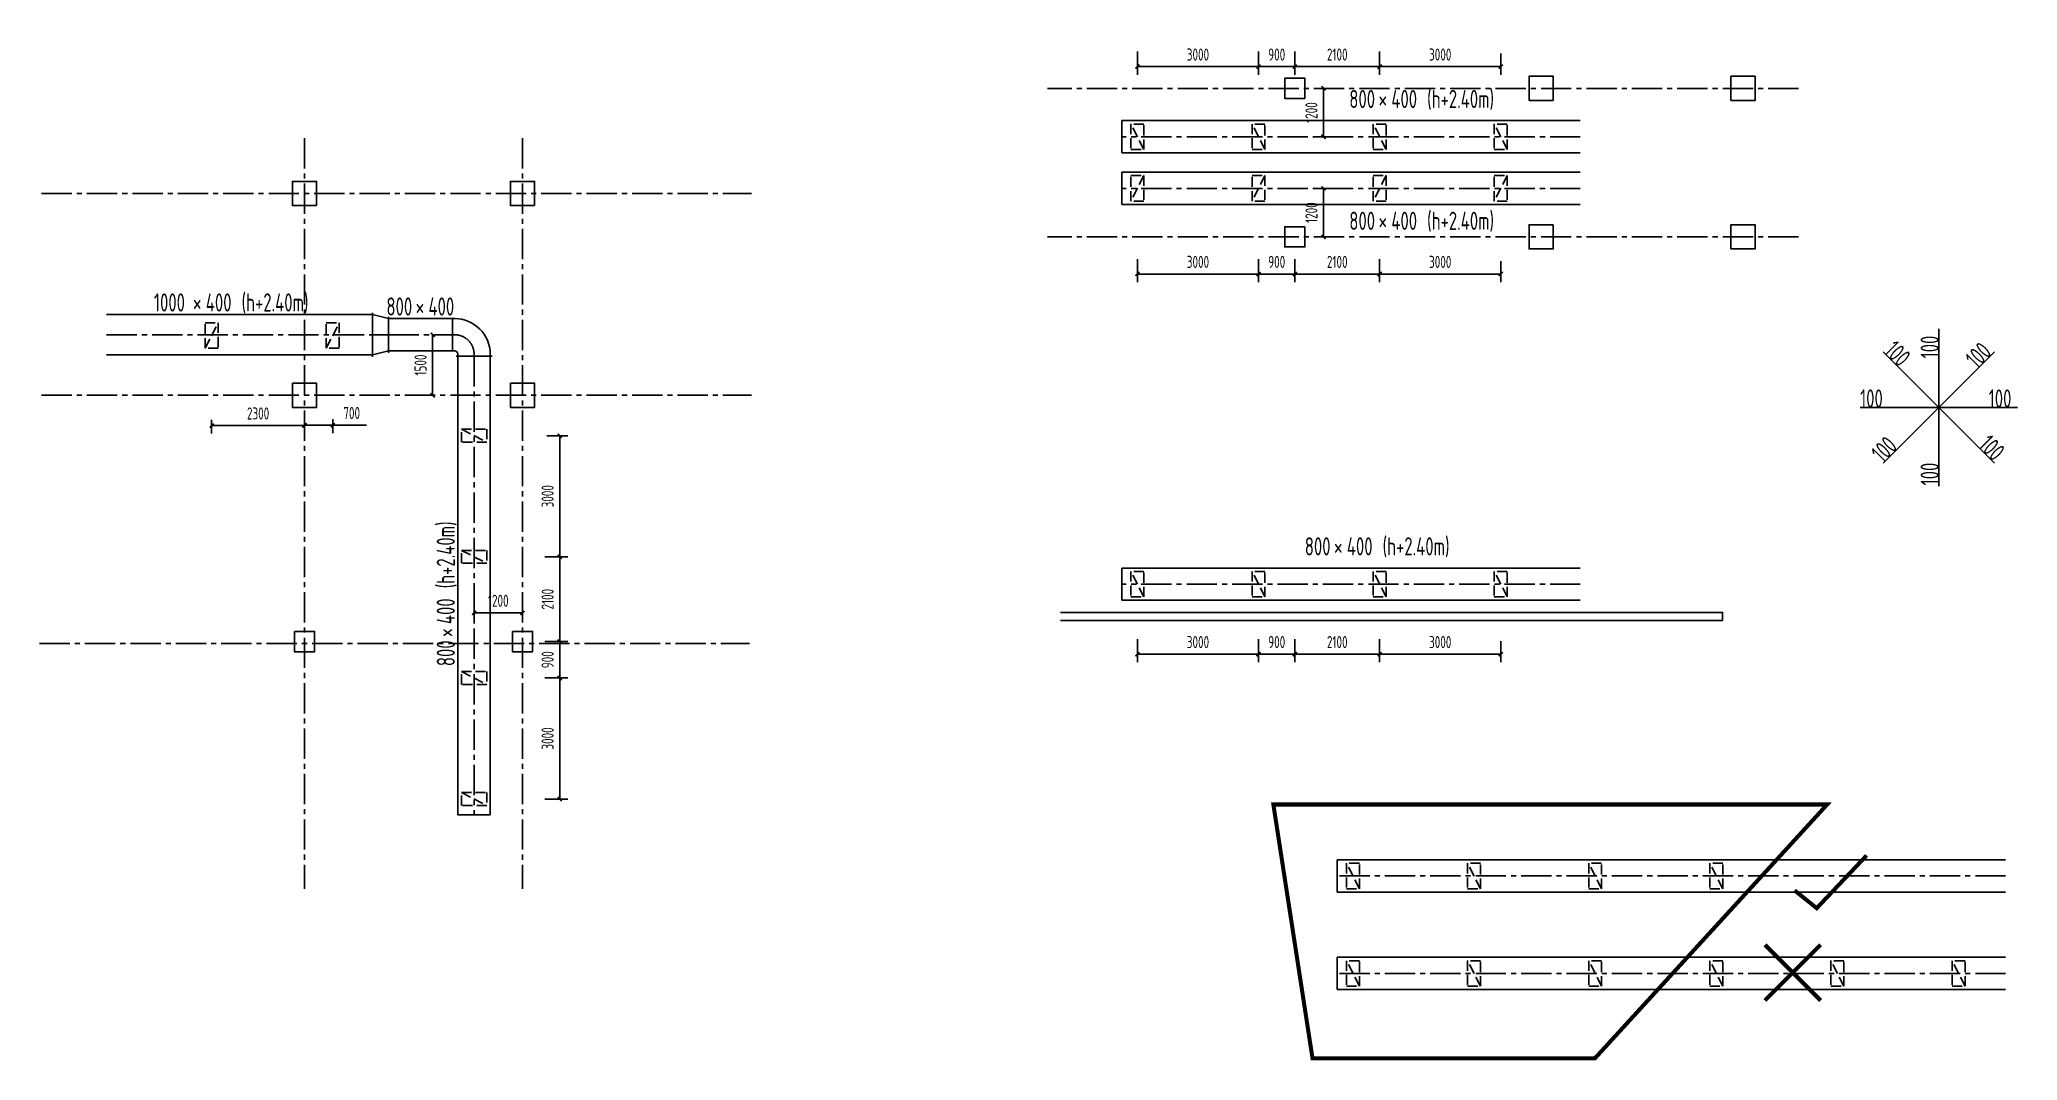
# Model space of a CAD drawing. Extents: x -51468 to 183161, y -105151 to 82504.
# Drawn here: x 4852 to 53840, y -38996 to -13708 of the extents above; entities that cross this region are included whole.
import ezdxf

# ---------------------------------------------------------------- set-up
doc = ezdxf.new("R2010")
doc.units = 0
doc.header["$LTSCALE"] = 1000
doc.header["$MEASUREMENT"] = 0
doc.linetypes.add('CENTER2', pattern=[1.125, 0.75, -0.125, 0.125, -0.125])
doc.linetypes.add('DASH', pattern=[0.35, 0.25, -0.1])
doc.layers.get('0').update_dxf_attribs({"linetype": 'CONTINUOUS'})
doc.layers.get('Defpoints').update_dxf_attribs({"linetype": 'CONTINUOUS'})
for name, color, linetype in [('H-AI', 8, 'CENTER2'), ('H-DAPP-DAPP', 131, 'CONTINUOUS'), ('H-DAPP-DGRIL', 131, 'CONTINUOUS'), ('H-DIMS-DUAL', 7, 'CONTINUOUS'), ('H-DUCT-DUAL', 30, 'CONTINUOUS')]:
    doc.layers.add(name, color=color, linetype=linetype)
doc.styles.add('TH-STYLE3', font='tssdeng.shx', dxfattribs={"width": 0.7, "bigfont": 'tssdchn.shx'})
doc.dimstyles.new('TH-DIM100', dxfattribs={"dimscale": 100, "dimtxt": 3, "dimasz": 1, "dimexe": 2, "dimexo": 3, "dimgap": 1.5, "dimtad": 1, "dimdec": 3, "dimdsep": 46, "dimtxsty": 'TH-STYLE3', "dimblk": 'ARCHTICK', "dimcen": 0, "dimclrd": 256, "dimclre": 256, "dimclrt": 256, "dimazin": 2, "dimtfac": 1, "dimtdec": 3, "dimtofl": 0, "dimtmove": 0, "dimatfit": 3, "dimfxl": 0.18, "dimtolj": 1, "dimtzin": 0, "dimlwd": -1, "dimlwe": -1, "dimarcsym": 0})

msp = doc.modelspace()

# ---------------------------------------------------------------- texts
at = {"layer": 'H-DIMS-DUAL', "style": 'TH-STYLE3', "width": 0.7}
for s, p in [('800', (37290.9849, -15406.1899, 2600)), ('×', (38017.908, -15406.1899, 2600)), ('400', (38332.908, -15406.1899, 2600)), ('(h+2.40m)', (39218.5712, -15406.1899, 2600)), ('800', (37290.9849, -18422.9623, 2600)), ('400', (38332.908, -18422.9623, 2600)), ('(h+2.40m)', (39218.5712, -18422.9623, 2600)), ('×', (38017.908, -18422.9623, 2600)), ('1000', (7684.7654, -20445.7112, 2600)), ('400', (8968.9961, -20445.7112, 2600)), ('(h+2.40m)', (9854.6594, -20445.7112, 2600)), ('×', (8653.9961, -20445.7112, 2600)), ('800', (13442.6008, -20545.7112, 2600)), ('×', (14169.5239, -20545.7112, 2600)), ('400', (14484.5239, -20545.7112, 2600)), ('100', (49943.2395, -22823.804)), ('100', (53128.407, -22823.804)), ('800', (36188.4253, -26487.433, 2600)), ('×', (36915.3483, -26487.433, 2600)), ('400', (37230.3483, -26487.433, 2600)), ('(h+2.40m)', (38116.0116, -26487.433, 2600))]:
    msp.add_text(s, height=450, dxfattribs=at).set_placement(p)
for s, rotation, p in [('100', 90, (51891.6548, -21605.2585)), ('100', 315, (50513.9171, -21446.0663)), ('100', 45, (52832.2481, -21883.2107)), ('100', 45, (50498.5182, -24216.9406)), ('100', 315, (52848.6066, -23780.7558)), ('100', 90, (51891.6548, -24751.7234)), ('(h+2.40m)', 90, (15138.2662, -27302.266, 2600)), ('400', 90, (15138.2662, -28187.9292, 2600)), ('×', 90, (15138.2662, -28502.9292, 2600)), ('800', 90, (15138.2662, -29229.8523, 2600))]:
    msp.add_text(s, height=450, rotation=rotation, dxfattribs=at).set_placement(p)

# ---------------------------------------------------------------- blocks, each defined once
blk = doc.blocks.new('*U54')
at = {"linetype": 'DASH'}
blk.add_line((-500, 0), (130, 320), dxfattribs=at)
blk.add_lwpolyline([(-500, 0), (130, 0), (130, 320), (-500, 320)], close=True, dxfattribs=at)
blk = doc.blocks.new('_ArchTick')
at = {"color": 0, "linetype": 'ByBlock', "const_width": 0.4}
blk.add_lwpolyline([(-0.5, -0.5), (0.5, 0.5)], dxfattribs=at)
blk = doc.blocks.new('*D56')
at = {"transparency": 16777216}
for p, q in [((17413, -23521), (17935, -23521)), ((17735, -23521), (17735, -26521)), ((17363, -26521), (17935, -26521))]:
    blk.add_line(p, q, dxfattribs=at)
at = {"layer": 'Defpoints', "color": 0, "transparency": 16777216}
for p in [(17113, -23521), (17063, -26521), (17735, -26521)]:
    blk.add_point(p, dxfattribs=at)
at = {"transparency": 16777216, "xscale": 100, "yscale": 100, "zscale": 100}
for p, rotation in [((17735, -23521), 90), ((17735, -26521), 270)]:
    blk.add_blockref('_ArchTick', p, dxfattribs=dict(at, rotation=rotation))
at = {"transparency": 16777216, "insert": (17435, -25021), "char_height": 300, "attachment_point": 5, "rotation": 90, "style": 'TH-STYLE3'}
blk.add_mtext('\\A1;3000', dxfattribs=at)
blk = doc.blocks.new('*D57')
at = {"transparency": 16777216}
for p, q in [((17363, -26521), (17935, -26521)), ((17735, -26521), (17735, -28621)), ((17363, -28621), (17935, -28621))]:
    blk.add_line(p, q, dxfattribs=at)
at = {"layer": 'Defpoints', "color": 0, "transparency": 16777216}
for p in [(17063, -26521), (17063, -28621), (17735, -28621)]:
    blk.add_point(p, dxfattribs=at)
at = {"transparency": 16777216, "xscale": 100, "yscale": 100, "zscale": 100}
for p, rotation in [((17735, -26521), 90), ((17735, -28621), 270)]:
    blk.add_blockref('_ArchTick', p, dxfattribs=dict(at, rotation=rotation))
at = {"transparency": 16777216, "insert": (17435, -27571), "char_height": 300, "attachment_point": 5, "rotation": 90, "style": 'TH-STYLE3'}
blk.add_mtext('\\A1;2100', dxfattribs=at)
blk = doc.blocks.new('*D58')
at = {"transparency": 16777216}
for p, q in [((17363, -29521), (17935, -29521)), ((17735, -29521), (17735, -32521)), ((17363, -32521), (17935, -32521))]:
    blk.add_line(p, q, dxfattribs=at)
at = {"layer": 'Defpoints', "color": 0, "transparency": 16777216}
for p in [(17063, -29521), (17063, -32521), (17735, -32521)]:
    blk.add_point(p, dxfattribs=at)
at = {"transparency": 16777216, "xscale": 100, "yscale": 100, "zscale": 100}
for p, rotation in [((17735, -29521), 90), ((17735, -32521), 270)]:
    blk.add_blockref('_ArchTick', p, dxfattribs=dict(at, rotation=rotation))
at = {"transparency": 16777216, "insert": (17435, -31021), "char_height": 300, "attachment_point": 5, "rotation": 90, "style": 'TH-STYLE3'}
blk.add_mtext('\\A1;3000', dxfattribs=at)
blk = doc.blocks.new('*D59')
at = {"transparency": 16777216}
for p, q in [((17363, -28621), (17935, -28621)), ((17735, -28621), (17735, -29521)), ((17382, -29521), (17935, -29521))]:
    blk.add_line(p, q, dxfattribs=at)
at = {"layer": 'Defpoints', "color": 0, "transparency": 16777216}
for p in [(17063, -28621), (17082, -29521), (17735, -29521)]:
    blk.add_point(p, dxfattribs=at)
at = {"transparency": 16777216, "xscale": 100, "yscale": 100, "zscale": 100}
for p, rotation in [((17735, -28621), 90), ((17735, -29521), 270)]:
    blk.add_blockref('_ArchTick', p, dxfattribs=dict(at, rotation=rotation))
at = {"transparency": 16777216, "insert": (17435, -29071), "char_height": 300, "attachment_point": 5, "rotation": 90, "style": 'TH-STYLE3'}
blk.add_mtext('\\A1;900', dxfattribs=at)
blk = doc.blocks.new('*D60')
at = {"transparency": 16777216}
for p, q in [((11414, -23121), (11414, -23460)), ((11414, -23260), (12114, -23260)), ((12114, -23112), (12114, -23460)), ((12114, -23260), (12950, -23260))]:
    blk.add_line(p, q, dxfattribs=at)
at = {"layer": 'Defpoints', "color": 0, "transparency": 16777216}
for p in [(11414, -22821), (12114, -22812), (12114, -23260)]:
    blk.add_point(p, dxfattribs=at)
at = {"transparency": 16777216, "xscale": 100, "yscale": 100, "zscale": 100, "rotation": 180}
blk.add_blockref('_ArchTick', (11414, -23260), dxfattribs=at)
at = {"transparency": 16777216, "xscale": 100, "yscale": 100, "zscale": 100}
blk.add_blockref('_ArchTick', (12114, -23260), dxfattribs=at)
at = {"transparency": 16777216, "insert": (12582, -22960), "char_height": 300, "attachment_point": 5, "style": 'TH-STYLE3'}
blk.add_mtext('\\A1;700', dxfattribs=at)
blk = doc.blocks.new('*D61')
at = {"transparency": 16777216}
for p, q in [((9114, -23130), (9114, -23470)), ((9114, -23270), (11414, -23270)), ((11414, -23121), (11414, -23470))]:
    blk.add_line(p, q, dxfattribs=at)
at = {"layer": 'Defpoints', "color": 0, "transparency": 16777216}
for p in [(9114, -22830), (11414, -22821), (11414, -23270)]:
    blk.add_point(p, dxfattribs=at)
at = {"transparency": 16777216, "xscale": 100, "yscale": 100, "zscale": 100, "rotation": 180}
blk.add_blockref('_ArchTick', (9114, -23270), dxfattribs=at)
at = {"transparency": 16777216, "xscale": 100, "yscale": 100, "zscale": 100}
blk.add_blockref('_ArchTick', (11414, -23270), dxfattribs=at)
at = {"transparency": 16777216, "insert": (10264, -22970), "char_height": 300, "attachment_point": 5, "style": 'TH-STYLE3'}
blk.add_mtext('\\A1;2300', dxfattribs=at)
blk = doc.blocks.new('*D62')
at = {"transparency": 16777216}
for p, q in [((15613, -28074), (15613, -27710)), ((15613, -27910), (16813, -27910)), ((16813, -28071), (16813, -27710))]:
    blk.add_line(p, q, dxfattribs=at)
at = {"layer": 'Defpoints', "color": 0, "transparency": 16777216}
for p in [(16813, -27910), (15613, -28374), (16813, -28371)]:
    blk.add_point(p, dxfattribs=at)
at = {"transparency": 16777216, "xscale": 100, "yscale": 100, "zscale": 100, "rotation": 180}
blk.add_blockref('_ArchTick', (15613, -27910), dxfattribs=at)
at = {"transparency": 16777216, "xscale": 100, "yscale": 100, "zscale": 100}
blk.add_blockref('_ArchTick', (16813, -27910), dxfattribs=at)
at = {"transparency": 16777216, "insert": (16213, -27610), "char_height": 300, "attachment_point": 5, "style": 'TH-STYLE3'}
blk.add_mtext('\\A1;1200', dxfattribs=at)
blk = doc.blocks.new('*D63')
at = {"transparency": 16777216}
for p, q in [((14588, -21021), (14588, -22521)), ((14808, -21021), (14788, -21021)), ((14554, -22521), (14388, -22521))]:
    blk.add_line(p, q, dxfattribs=at)
at = {"layer": 'Defpoints', "color": 0, "transparency": 16777216}
for p in [(14508, -21021), (14588, -22521), (14854, -22521)]:
    blk.add_point(p, dxfattribs=at)
at = {"transparency": 16777216, "xscale": 100, "yscale": 100, "zscale": 100}
for p, rotation in [((14588, -21021), 90), ((14588, -22521), 270)]:
    blk.add_blockref('_ArchTick', p, dxfattribs=dict(at, rotation=rotation))
at = {"transparency": 16777216, "insert": (14288, -21771), "char_height": 300, "attachment_point": 5, "rotation": 90, "style": 'TH-STYLE3'}
blk.add_mtext('\\A1;1500', dxfattribs=at)
blk = doc.blocks.new('*D64')
at = {"transparency": 16777216}
for p, q in [((38043, -19145), (38043, -19716)), ((41043, -19516), (38043, -19516)), ((41043, -19195), (41043, -19716))]:
    blk.add_line(p, q, dxfattribs=at)
at = {"layer": 'Defpoints', "color": 0, "transparency": 16777216}
for p in [(38043, -18845), (41043, -18895), (38043, -19516)]:
    blk.add_point(p, dxfattribs=at)
at = {"transparency": 16777216, "xscale": 100, "yscale": 100, "zscale": 100, "rotation": 180}
blk.add_blockref('_ArchTick', (38043, -19516), dxfattribs=at)
at = {"transparency": 16777216, "xscale": 100, "yscale": 100, "zscale": 100}
blk.add_blockref('_ArchTick', (41043, -19516), dxfattribs=at)
at = {"transparency": 16777216, "insert": (39543, -19216), "char_height": 300, "attachment_point": 5, "style": 'TH-STYLE3'}
blk.add_mtext('\\A1;3000', dxfattribs=at)
blk = doc.blocks.new('*D65')
at = {"transparency": 16777216}
for p, q in [((35943, -19145), (35943, -19716)), ((38043, -19516), (35943, -19516)), ((38043, -19145), (38043, -19716))]:
    blk.add_line(p, q, dxfattribs=at)
at = {"layer": 'Defpoints', "color": 0, "transparency": 16777216}
for p in [(35943, -18845), (38043, -18845), (35943, -19516)]:
    blk.add_point(p, dxfattribs=at)
at = {"transparency": 16777216, "xscale": 100, "yscale": 100, "zscale": 100, "rotation": 180}
blk.add_blockref('_ArchTick', (35943, -19516), dxfattribs=at)
at = {"transparency": 16777216, "xscale": 100, "yscale": 100, "zscale": 100}
blk.add_blockref('_ArchTick', (38043, -19516), dxfattribs=at)
at = {"transparency": 16777216, "insert": (36993, -19216), "char_height": 300, "attachment_point": 5, "style": 'TH-STYLE3'}
blk.add_mtext('\\A1;2100', dxfattribs=at)
blk = doc.blocks.new('*D66')
at = {"transparency": 16777216}
for p, q in [((32043, -19145), (32043, -19716)), ((35043, -19516), (32043, -19516)), ((35043, -19145), (35043, -19716))]:
    blk.add_line(p, q, dxfattribs=at)
at = {"layer": 'Defpoints', "color": 0, "transparency": 16777216}
for p in [(32043, -18845), (35043, -18845), (32043, -19516)]:
    blk.add_point(p, dxfattribs=at)
at = {"transparency": 16777216, "xscale": 100, "yscale": 100, "zscale": 100, "rotation": 180}
blk.add_blockref('_ArchTick', (32043, -19516), dxfattribs=at)
at = {"transparency": 16777216, "xscale": 100, "yscale": 100, "zscale": 100}
blk.add_blockref('_ArchTick', (35043, -19516), dxfattribs=at)
at = {"transparency": 16777216, "insert": (33543, -19216), "char_height": 300, "attachment_point": 5, "style": 'TH-STYLE3'}
blk.add_mtext('\\A1;3000', dxfattribs=at)
blk = doc.blocks.new('*D67')
at = {"transparency": 16777216}
for p, q in [((35043, -19163), (35043, -19716)), ((35943, -19516), (35043, -19516)), ((35943, -19145), (35943, -19716))]:
    blk.add_line(p, q, dxfattribs=at)
at = {"layer": 'Defpoints', "color": 0, "transparency": 16777216}
for p in [(35043, -18863), (35943, -18845), (35043, -19516)]:
    blk.add_point(p, dxfattribs=at)
at = {"transparency": 16777216, "xscale": 100, "yscale": 100, "zscale": 100, "rotation": 180}
blk.add_blockref('_ArchTick', (35043, -19516), dxfattribs=at)
at = {"transparency": 16777216, "xscale": 100, "yscale": 100, "zscale": 100}
blk.add_blockref('_ArchTick', (35943, -19516), dxfattribs=at)
at = {"transparency": 16777216, "insert": (35493, -19216), "char_height": 300, "attachment_point": 5, "style": 'TH-STYLE3'}
blk.add_mtext('\\A1;900', dxfattribs=at)
blk = doc.blocks.new('*D68')
at = {"transparency": 16777216}
for p, q in [((36490, -17395), (36854, -17395)), ((36654, -17395), (36654, -18595)), ((36493, -18595), (36854, -18595))]:
    blk.add_line(p, q, dxfattribs=at)
at = {"layer": 'Defpoints', "color": 0, "transparency": 16777216}
for p in [(36190, -17395), (36193, -18595), (36654, -18595)]:
    blk.add_point(p, dxfattribs=at)
at = {"transparency": 16777216, "xscale": 100, "yscale": 100, "zscale": 100}
for p, rotation in [((36654, -17395), 90), ((36654, -18595), 270)]:
    blk.add_blockref('_ArchTick', p, dxfattribs=dict(at, rotation=rotation))
at = {"transparency": 16777216, "insert": (36354, -17995), "char_height": 300, "attachment_point": 5, "rotation": 90, "style": 'TH-STYLE3'}
blk.add_mtext('\\A1;1200', dxfattribs=at)
blk = doc.blocks.new('*D69')
at = {"transparency": 16777216}
for p, q in [((36493, -14917), (36854, -14917)), ((36654, -16117), (36654, -14917)), ((36490, -16117), (36854, -16117))]:
    blk.add_line(p, q, dxfattribs=at)
at = {"layer": 'Defpoints', "color": 0, "transparency": 16777216}
for p in [(36193, -14917), (36654, -14917), (36190, -16117)]:
    blk.add_point(p, dxfattribs=at)
at = {"transparency": 16777216, "xscale": 100, "yscale": 100, "zscale": 100}
for p, rotation in [((36654, -14917), 90), ((36654, -16117), 270)]:
    blk.add_blockref('_ArchTick', p, dxfattribs=dict(at, rotation=rotation))
at = {"transparency": 16777216, "insert": (36354, -15517), "char_height": 300, "attachment_point": 5, "rotation": 90, "style": 'TH-STYLE3'}
blk.add_mtext('\\A1;1200', dxfattribs=at)
blk = doc.blocks.new('*D70')
at = {"transparency": 16777216}
for p, q in [((38043, -14008), (38043, -14580)), ((41043, -14058), (41043, -14580)), ((41043, -14380), (38043, -14380))]:
    blk.add_line(p, q, dxfattribs=at)
at = {"layer": 'Defpoints', "color": 0, "transparency": 16777216}
for p in [(38043, -13708), (41043, -13758), (38043, -14380)]:
    blk.add_point(p, dxfattribs=at)
at = {"transparency": 16777216, "xscale": 100, "yscale": 100, "zscale": 100, "rotation": 180}
blk.add_blockref('_ArchTick', (38043, -14380), dxfattribs=at)
at = {"transparency": 16777216, "xscale": 100, "yscale": 100, "zscale": 100}
blk.add_blockref('_ArchTick', (41043, -14380), dxfattribs=at)
at = {"transparency": 16777216, "insert": (39543, -14080), "char_height": 300, "attachment_point": 5, "style": 'TH-STYLE3'}
blk.add_mtext('\\A1;3000', dxfattribs=at)
blk = doc.blocks.new('*D71')
at = {"transparency": 16777216}
for p, q in [((35943, -14008), (35943, -14580)), ((38043, -14008), (38043, -14580)), ((38043, -14380), (35943, -14380))]:
    blk.add_line(p, q, dxfattribs=at)
at = {"layer": 'Defpoints', "color": 0, "transparency": 16777216}
for p in [(35943, -13708), (38043, -13708), (35943, -14380)]:
    blk.add_point(p, dxfattribs=at)
at = {"transparency": 16777216, "xscale": 100, "yscale": 100, "zscale": 100, "rotation": 180}
blk.add_blockref('_ArchTick', (35943, -14380), dxfattribs=at)
at = {"transparency": 16777216, "xscale": 100, "yscale": 100, "zscale": 100}
blk.add_blockref('_ArchTick', (38043, -14380), dxfattribs=at)
at = {"transparency": 16777216, "insert": (36993, -14080), "char_height": 300, "attachment_point": 5, "style": 'TH-STYLE3'}
blk.add_mtext('\\A1;2100', dxfattribs=at)
blk = doc.blocks.new('*D72')
at = {"transparency": 16777216}
for p, q in [((32043, -14008), (32043, -14580)), ((35043, -14008), (35043, -14580)), ((35043, -14380), (32043, -14380))]:
    blk.add_line(p, q, dxfattribs=at)
at = {"layer": 'Defpoints', "color": 0, "transparency": 16777216}
for p in [(32043, -13708), (35043, -13708), (32043, -14380)]:
    blk.add_point(p, dxfattribs=at)
at = {"transparency": 16777216, "xscale": 100, "yscale": 100, "zscale": 100, "rotation": 180}
blk.add_blockref('_ArchTick', (32043, -14380), dxfattribs=at)
at = {"transparency": 16777216, "xscale": 100, "yscale": 100, "zscale": 100}
blk.add_blockref('_ArchTick', (35043, -14380), dxfattribs=at)
at = {"transparency": 16777216, "insert": (33543, -14080), "char_height": 300, "attachment_point": 5, "style": 'TH-STYLE3'}
blk.add_mtext('\\A1;3000', dxfattribs=at)
blk = doc.blocks.new('*D73')
at = {"transparency": 16777216}
for p, q in [((35043, -14027), (35043, -14580)), ((35943, -14008), (35943, -14580)), ((35943, -14380), (35043, -14380))]:
    blk.add_line(p, q, dxfattribs=at)
at = {"layer": 'Defpoints', "color": 0, "transparency": 16777216}
for p in [(35943, -13708), (35043, -13727), (35043, -14380)]:
    blk.add_point(p, dxfattribs=at)
at = {"transparency": 16777216, "xscale": 100, "yscale": 100, "zscale": 100, "rotation": 180}
blk.add_blockref('_ArchTick', (35043, -14380), dxfattribs=at)
at = {"transparency": 16777216, "xscale": 100, "yscale": 100, "zscale": 100}
blk.add_blockref('_ArchTick', (35943, -14380), dxfattribs=at)
at = {"transparency": 16777216, "insert": (35493, -14080), "char_height": 300, "attachment_point": 5, "style": 'TH-STYLE3'}
blk.add_mtext('\\A1;900', dxfattribs=at)
blk = doc.blocks.new('*D74')
at = {"transparency": 16777216}
for p, q in [((38043, -28562), (38043, -29133)), ((41043, -28612), (41043, -29133)), ((41043, -28933), (38043, -28933))]:
    blk.add_line(p, q, dxfattribs=at)
at = {"layer": 'Defpoints', "color": 0, "transparency": 16777216}
for p in [(38043, -28262), (41043, -28312), (38043, -28933)]:
    blk.add_point(p, dxfattribs=at)
at = {"transparency": 16777216, "xscale": 100, "yscale": 100, "zscale": 100, "rotation": 180}
blk.add_blockref('_ArchTick', (38043, -28933), dxfattribs=at)
at = {"transparency": 16777216, "xscale": 100, "yscale": 100, "zscale": 100}
blk.add_blockref('_ArchTick', (41043, -28933), dxfattribs=at)
at = {"transparency": 16777216, "insert": (39543, -28633), "char_height": 300, "attachment_point": 5, "style": 'TH-STYLE3'}
blk.add_mtext('\\A1;3000', dxfattribs=at)
blk = doc.blocks.new('*D75')
at = {"transparency": 16777216}
for p, q in [((35943, -28562), (35943, -29133)), ((38043, -28562), (38043, -29133)), ((38043, -28933), (35943, -28933))]:
    blk.add_line(p, q, dxfattribs=at)
at = {"layer": 'Defpoints', "color": 0, "transparency": 16777216}
for p in [(35943, -28262), (38043, -28262), (35943, -28933)]:
    blk.add_point(p, dxfattribs=at)
at = {"transparency": 16777216, "xscale": 100, "yscale": 100, "zscale": 100, "rotation": 180}
blk.add_blockref('_ArchTick', (35943, -28933), dxfattribs=at)
at = {"transparency": 16777216, "xscale": 100, "yscale": 100, "zscale": 100}
blk.add_blockref('_ArchTick', (38043, -28933), dxfattribs=at)
at = {"transparency": 16777216, "insert": (36993, -28633), "char_height": 300, "attachment_point": 5, "style": 'TH-STYLE3'}
blk.add_mtext('\\A1;2100', dxfattribs=at)
blk = doc.blocks.new('*D76')
at = {"transparency": 16777216}
for p, q in [((32043, -28562), (32043, -29133)), ((35043, -28562), (35043, -29133)), ((35043, -28933), (32043, -28933))]:
    blk.add_line(p, q, dxfattribs=at)
at = {"layer": 'Defpoints', "color": 0, "transparency": 16777216}
for p in [(32043, -28262), (35043, -28262), (32043, -28933)]:
    blk.add_point(p, dxfattribs=at)
at = {"transparency": 16777216, "xscale": 100, "yscale": 100, "zscale": 100, "rotation": 180}
blk.add_blockref('_ArchTick', (32043, -28933), dxfattribs=at)
at = {"transparency": 16777216, "xscale": 100, "yscale": 100, "zscale": 100}
blk.add_blockref('_ArchTick', (35043, -28933), dxfattribs=at)
at = {"transparency": 16777216, "insert": (33543, -28633), "char_height": 300, "attachment_point": 5, "style": 'TH-STYLE3'}
blk.add_mtext('\\A1;3000', dxfattribs=at)
blk = doc.blocks.new('*D77')
at = {"transparency": 16777216}
for p, q in [((35043, -28580), (35043, -29133)), ((35943, -28562), (35943, -29133)), ((35943, -28933), (35043, -28933))]:
    blk.add_line(p, q, dxfattribs=at)
at = {"layer": 'Defpoints', "color": 0, "transparency": 16777216}
for p in [(35043, -28280), (35943, -28262), (35043, -28933)]:
    blk.add_point(p, dxfattribs=at)
at = {"transparency": 16777216, "xscale": 100, "yscale": 100, "zscale": 100, "rotation": 180}
blk.add_blockref('_ArchTick', (35043, -28933), dxfattribs=at)
at = {"transparency": 16777216, "xscale": 100, "yscale": 100, "zscale": 100}
blk.add_blockref('_ArchTick', (35943, -28933), dxfattribs=at)
at = {"transparency": 16777216, "insert": (35493, -28633), "char_height": 300, "attachment_point": 5, "style": 'TH-STYLE3'}
blk.add_mtext('\\A1;900', dxfattribs=at)

# ---------------------------------------------------------------- dimensions: what is measured, and where the dimension line sits
for base, p1, p2, picture, middle in [((32043.45, -14379.799), (35043.45, -13708.4234), (32043.45, -13708.4234), '*D72', (33543.45, -14079.799)), ((35943.45, -14379.799), (38043.45, -13708.4234), (35943.45, -13708.4234), '*D71', (36993.45, -14079.799)), ((38043.45, -14379.799), (41043.45, -13758.4234), (38043.45, -13708.4234), '*D70', (39543.45, -14079.799)), ((32043.45, -19516.2791), (35043.45, -18844.9035), (32043.45, -18844.9035), '*D66', (33543.45, -19216.2791)), ((35943.45, -19516.2791), (38043.45, -18844.9035), (35943.45, -18844.9035), '*D65', (36993.45, -19216.2791)), ((38043.45, -19516.2791), (41043.45, -18894.9035), (38043.45, -18844.9035), '*D64', (39543.45, -19216.2791)), ((32043.45, -28932.9372), (35043.45, -28261.5616), (32043.45, -28261.5616), '*D76', (33543.45, -28632.9372)), ((35943.45, -28932.9372), (38043.45, -28261.5616), (35943.45, -28261.5616), '*D75', (36993.45, -28632.9372)), ((38043.45, -28932.9372), (41043.45, -28311.5616), (38043.45, -28261.5616), '*D74', (39543.45, -28632.9372))]:
    dim = msp.add_linear_dim(base=base, p1=p1, p2=p2, dimstyle='TH-DIM100', override={"dimtmove": 1})
    dim.commit()
    dim.dimension.update_dxf_attribs({"geometry": picture, "text_midpoint": middle})
for base, p1, p2, picture, middle in [((35043.45, -14379.799), (35943.45, -13708.4234), (35043.45, -13726.6112), '*D73', (35493.45, -14079.799)), ((35043.45, -19516.2791), (35943.45, -18844.9035), (35043.45, -18863.0913), '*D67', (35493.45, -19216.2791)), ((11414.1282, -23269.7618), (9114.1286, -22830.4749), (11414.1282, -22821.1173), '*D61', (10264.1284, -22969.7618)), ((12114.1286, -23260.4042), (11414.1282, -22821.1173), (12114.1286, -22811.7596), '*D60', (12582.2056, -22960.4042)), ((16813.4662, -27910.0917), (15613.4662, -28374.4231), (16813.4662, -28371.1173), '*D62', (16213.4662, -27610.0917)), ((35043.45, -28932.9372), (35943.45, -28261.5616), (35043.45, -28279.7494), '*D77', (35493.45, -28632.9372))]:
    dim = msp.add_linear_dim(base=base, p1=p1, p2=p2, dimstyle='TH-DIM100')
    dim.commit()
    dim.dimension.update_dxf_attribs({"geometry": picture, "text_midpoint": middle})
for base, p1, p2, angle, picture, middle in [((36654.4756, -14917.3737), (36190.1441, -16117.3737), (36193.45, -14917.3737), 90, '*D69', (36354.4756, -15517.3737)), ((36654.4756, -18594.9035), (36190.1441, -17394.9035), (36193.45, -18594.9035), 270, '*D68', (36354.4756, -17994.9035)), ((14588.1845, -22520.7112), (14508.0076, -21020.7112), (14853.9506, -22520.7112), 90, '*D63', (14288.1845, -21770.7112)), ((17734.8418, -29521.1173), (17063.4662, -28621.1173), (17081.654, -29521.1173), 90, '*D59', (17434.8418, -29071.1173))]:
    dim = msp.add_linear_dim(base=base, p1=p1, p2=p2, angle=angle, dimstyle='TH-DIM100')
    dim.commit()
    dim.dimension.update_dxf_attribs({"geometry": picture, "text_midpoint": middle})
for base, p1, p2, picture, middle in [((17734.8418, -26521.1173), (17113.4662, -23521.1173), (17063.4662, -26521.1173), '*D56', (17434.8418, -25021.1173)), ((17734.8418, -28621.1173), (17063.4662, -26521.1173), (17063.4662, -28621.1173), '*D57', (17434.8418, -27571.1173)), ((17734.8418, -32521.1173), (17063.4662, -29521.1173), (17063.4662, -32521.1173), '*D58', (17434.8418, -31021.1173))]:
    dim = msp.add_linear_dim(base=base, p1=p1, p2=p2, angle=90, dimstyle='TH-DIM100', override={"dimtmove": 1})
    dim.commit()
    dim.dimension.update_dxf_attribs({"geometry": picture, "text_midpoint": middle})

# ---------------------------------------------------------------- linework, layer by layer
at = {"color": 252, "linetype": 'CENTER2', "true_color": 0x939598}
for p, q in [((48415.4334, -14917.3737), (29817.464, -14917.3737)), ((11413.4658, -16149.1338), (11413.4658, -34747.1033)), ((16813.4662, -16149.1338), (16813.4662, -34747.1033)), ((4901.6371, -17521.1165), (22481.9939, -17521.1165)), ((48415.4334, -18594.9035), (29817.464, -18594.9035)), ((4901.6371, -22520.7105), (22481.994, -22520.7105)), ((4851.6371, -28671.1165), (22431.9939, -28671.1165))]:
    msp.add_line(p, q, dxfattribs=at)
for p, q in [((51891.6548, -24772.2193), (51891.6548, -20875.3887)), ((50513.9171, -24201.5417), (53269.3925, -21446.0663)), ((53269.3925, -24201.5417), (50513.9171, -21446.0663)), ((49943.2395, -22823.804), (53840.0702, -22823.804))]:
    msp.add_line(p, q)
at = {"color": 2}
for points in [[(36193.45, -15167.3737), (36193.45, -14667.3737), (35693.45, -14667.3737), (35693.45, -15167.3737)], [(42343.856, -15217.3737), (42343.856, -14617.3737), (41743.856, -14617.3737), (41743.856, -15217.3737)], [(46743.45, -14617.3737), (46743.45, -15217.3737), (47343.45, -15217.3737), (47343.45, -14617.3737)], [(11713.4655, -17821.1165), (11113.4662, -17821.1165), (11113.4662, -17221.1165), (11713.4655, -17221.1165)], [(17113.4662, -17821.1173), (16513.4662, -17821.1173), (16513.4662, -17221.1173), (17113.4662, -17221.1173)], [(36193.45, -18344.9035), (36193.45, -18844.9035), (35693.45, -18844.9035), (35693.45, -18344.9035)], [(42343.856, -18294.9035), (42343.856, -18894.9035), (41743.856, -18894.9035), (41743.856, -18294.9035)], [(46743.45, -18894.9035), (46743.45, -18294.9035), (47343.45, -18294.9035), (47343.45, -18894.9035)], [(11114.1282, -22221.1172), (11714.1282, -22221.1172), (11714.1282, -22821.1173), (11114.1282, -22821.1173)], [(16513.4662, -22220.7112), (17113.4662, -22220.7112), (17113.4662, -22820.7113), (16513.4662, -22820.7113)], [(11163.4662, -28371.1173), (11663.4662, -28371.1173), (11663.4662, -28871.1173), (11163.4662, -28871.1173)], [(16563.4662, -28371.1173), (17063.4662, -28371.1173), (17063.4662, -28871.1173), (16563.4662, -28871.1173)]]:
    msp.add_lwpolyline(points, close=True, dxfattribs=at)
msp.add_lwpolyline([(30138.7959, -27898.6168), (46535.1494, -27898.6168), (46535.1494, -28098.6168), (30138.7959, -28098.6168)])
at = {"linetype": 'DASH', "const_width": 100}
msp.add_lwpolyline([(35410.809, -32656.6234), (49127.239, -32656.6234), (43372.74, -38946.4806), (36380.8687, -38946.4806), (35410.809, -32656.6234)], dxfattribs=at)
at = {"color": 3, "const_width": 100}
msp.add_lwpolyline([(48321.6818, -34784.405), (48868.4426, -35225.1032), (50103.0642, -33919.9955)], dxfattribs=at)
at = {"color": 1, "const_width": 100}
msp.add_lwpolyline([(47586.8405, -36132.4484), (48966.012, -37510.8758), (48276.4263, -36821.6621), (48965.2681, -36132.4484), (47587.5844, -37510.8758)], dxfattribs=at)
at = {"layer": 'H-AI'}
for p, q in [((43013.656, -16117.3737), (31655.091, -16117.3737)), ((43013.656, -17394.9035), (31655.091, -17394.9035)), ((6513.6662, -21020.7112), (13097.8893, -21020.7112)), ((13098.0893, -21020.7112), (13498.0893, -21020.7112)), ((13498.2893, -21020.7112), (15083.4662, -21020.7112)), ((15083.4662, -21020.7112), (15133.4662, -21020.7112)), ((15613.4662, -21500.7112), (15613.4662, -21550.7112)), ((15613.4662, -21550.9112), (15613.4662, -32909.4762)), ((43013.656, -27198.6168), (31655.091, -27198.6168)), ((53547.25, -34427.0604), (36993.3252, -34427.0604)), ((53547.25, -36841.1517), (36993.3252, -36841.1517))]:
    msp.add_line(p, q, dxfattribs=at)
msp.add_arc((15133.4662, -21500.7112), 480, 0, 90, dxfattribs=at)
at = {"layer": 'H-DAPP-DAPP'}
for p, q in [((13097.9893, -20475.7112), (13097.9893, -21565.7112)), ((13498.1893, -21465.7112), (13498.1893, -20575.7112)), ((15168.4662, -21550.8112), (16058.4662, -21550.8112))]:
    msp.add_line(p, q, dxfattribs=at)
at = {"layer": 'H-DUCT-DUAL'}
for p, q in [((31655.091, -16517.3737), (31655.091, -15717.3737)), ((31655.091, -15717.3737), (43013.656, -15717.3737)), ((43013.656, -16517.3737), (31655.091, -16517.3737)), ((43013.656, -16994.9035), (31655.091, -16994.9035)), ((31655.091, -16994.9035), (31655.091, -17794.9035)), ((31655.091, -17794.9035), (43013.656, -17794.9035)), ((13097.8893, -20520.7112), (6513.6662, -20520.7112)), ((13097.8893, -21520.7112), (13097.8893, -20520.7112)), ((13098.0893, -20520.7112), (13498.0893, -20620.7112)), ((13098.0893, -20520.7112), (13098.0893, -21520.7112)), ((13498.0893, -21420.7112), (13498.0893, -20620.7112)), ((15083.4662, -20620.7112), (13498.2893, -20620.7112)), ((13498.2893, -20620.7112), (13498.2893, -21420.7112)), ((15083.2662, -20620.7112), (15133.2662, -20620.7112)), ((15083.4662, -20620.7112), (15133.4662, -20620.7112)), ((15083.4662, -20620.7112), (15083.4662, -21420.7112)), ((15083.4662, -21420.7112), (15083.4662, -20620.7112)), ((6513.6662, -21520.7112), (13097.8893, -21520.7112)), ((13098.0893, -21520.7112), (13498.0893, -21420.7112)), ((13498.2893, -21420.7112), (15083.4662, -21420.7112)), ((15133.4662, -21420.7112), (15083.4662, -21420.7112)), ((15213.4662, -21550.7112), (15213.4662, -21500.7112)), ((16013.4662, -21550.7112), (15213.4662, -21550.7112)), ((15213.4662, -21550.9112), (15213.4662, -32909.4762)), ((16013.4662, -21550.9112), (15213.4662, -21550.9112)), ((16013.4662, -21500.7112), (16013.4662, -21550.7112)), ((16013.4662, -32909.4762), (16013.4662, -21550.9112)), ((31655.091, -27598.6168), (31655.091, -26798.6168)), ((31655.091, -26798.6168), (43013.656, -26798.6168)), ((43013.656, -27598.6168), (31655.091, -27598.6168)), ((15213.4662, -32909.4762), (16013.4662, -32909.4762)), ((36993.3252, -34827.0604), (36993.3252, -34027.0604)), ((36993.3252, -34027.0604), (53547.25, -34027.0604)), ((53547.25, -34827.0604), (36993.3252, -34827.0604)), ((36993.3252, -37241.1517), (36993.3252, -36441.1517)), ((36993.3252, -36441.1517), (53547.25, -36441.1517)), ((53547.25, -37241.1517), (36993.3252, -37241.1517))]:
    msp.add_line(p, q, dxfattribs=at)
for radius in [880, 80]:
    msp.add_arc((15133.4662, -21500.7112), radius, 0, 90, dxfattribs=at)

# ---------------------------------------------------------------- block references
at = {"layer": 'H-DAPP-DGRIL', "rotation": 89.99999999999999}
for p in [(32203.45, -15932.3737), (35203.45, -15932.3737), (38203.45, -15932.3737), (41203.45, -15932.3737), (32203.45, -27013.6168), (35203.45, -27013.6168), (38203.45, -27013.6168), (41203.45, -27013.6168), (37541.6842, -34242.0604), (40541.6842, -34242.0604), (43541.6842, -34242.0604), (46541.6842, -34242.0604), (37541.6842, -36656.1517), (40541.6842, -36656.1517), (43541.6842, -36656.1517), (46541.6842, -36656.1517), (49541.6842, -36656.1517), (52541.6842, -36656.1517)]:
    msp.add_blockref('*U54', p, dxfattribs=at)
at = {"layer": 'H-DAPP-DGRIL', "xscale": -1}
for p, rotation in [((32203.45, -17579.9035), 90), ((35203.45, -17579.9035), 90), ((38203.45, -17579.9035), 90), ((41203.45, -17579.9035), 90), ((8954.1286, -20855.6366, 2600), 270), ((11954.1286, -20855.6366, 2600), 270), ((15798.4662, -23361.1173), 180), ((15798.4662, -26361.1173), 180), ((15798.4662, -29361.1173), 180), ((15798.4662, -32361.1173), 180)]:
    msp.add_blockref('*U54', p, dxfattribs=dict(at, rotation=rotation))

msp.set_redraw_order([(e.dxf.handle, doc.entitydb.next_handle()) for e in msp.query("TEXT MTEXT ATTDEF DIMENSION ARC_DIMENSION")])  # texts and dimensions are drawn at this point

doc.saveas('drawing.dxf')
